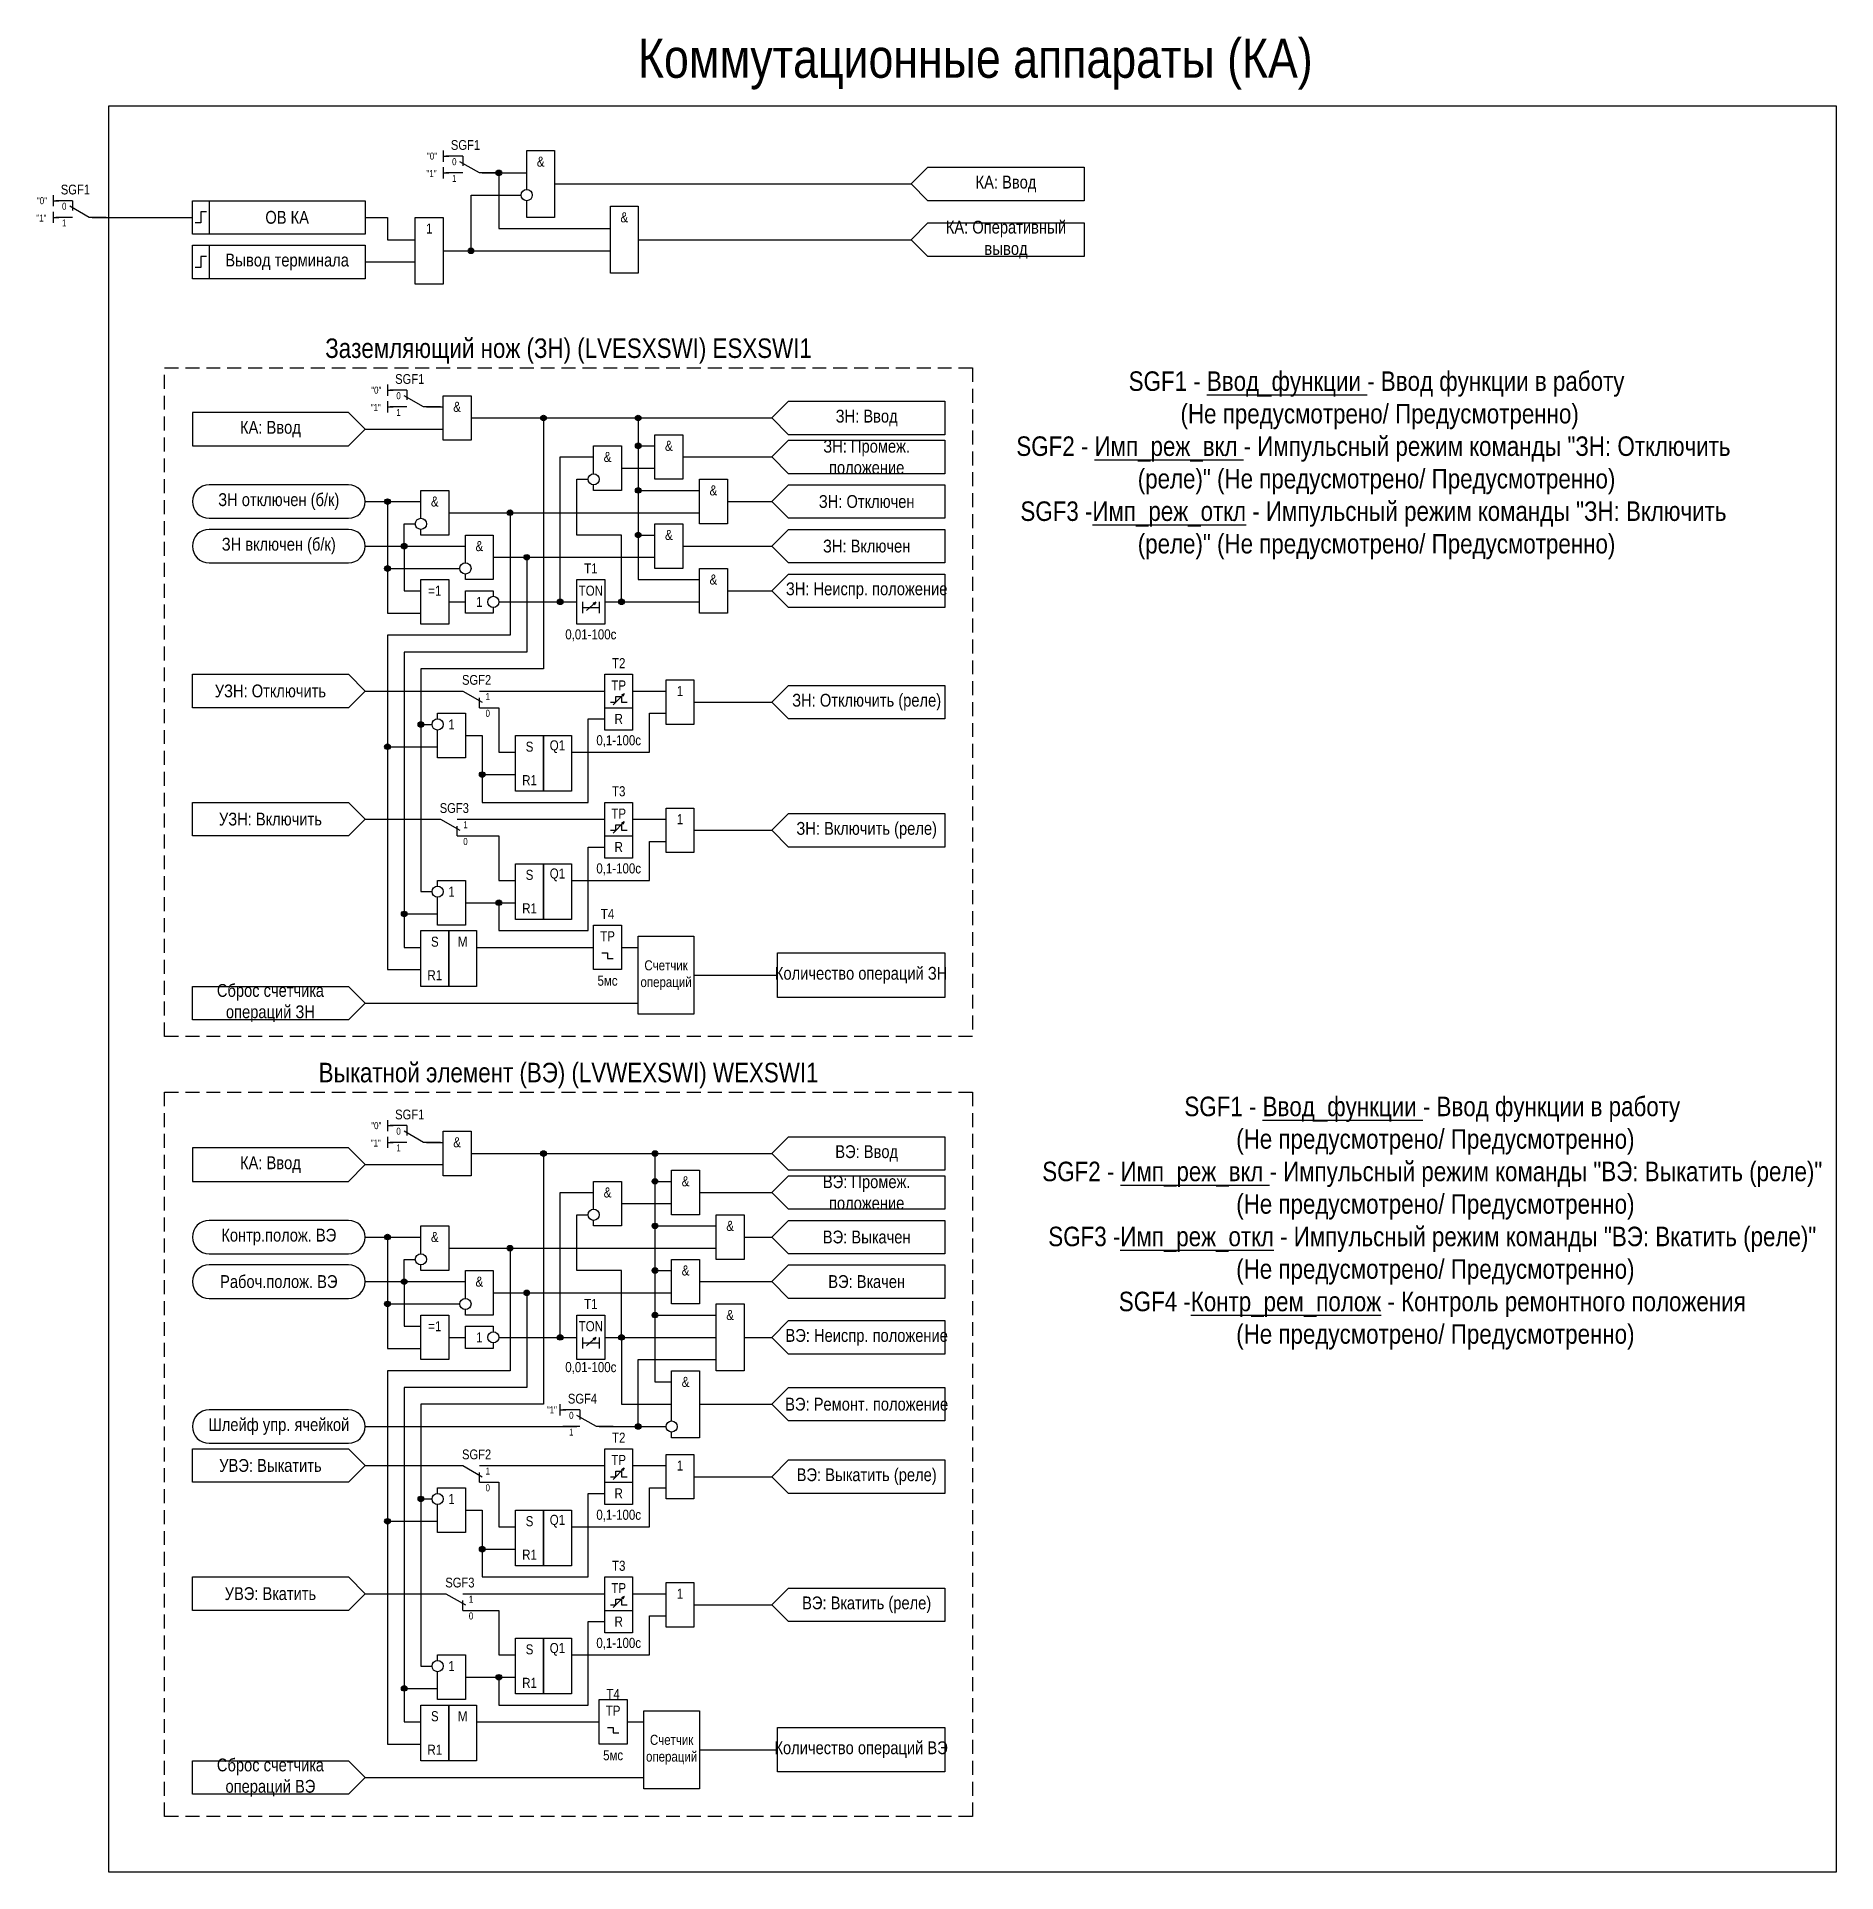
# Model space of a CAD drawing. Header units: millimetres. Extents: x -2185 to 310, y 0 to 555.
# Drawn here: x -857.9 to -535, y 0 to 329.4 of the extents above; entities that cross this region are included whole.
import ezdxf
from ezdxf.enums import TextEntityAlignment as Align

# ---------------------------------------------------------------- set-up
doc = ezdxf.new("R2010")
doc.units = ezdxf.units.MM
doc.linetypes.add('штриховая2', pattern=[0.375, 0.25, -0.125])
doc.layers.add('Основная', color=7, linetype='Continuous')
doc.styles.add('2.5_Gost_RD', font='ARIALN.TTF', dxfattribs={"height": 2.5})
doc.styles.add('3.5_Gost_RD', font='ARIALN.TTF', dxfattribs={"height": 3.5})
doc.styles.add('Вывод', font='ARIALN.TTF', dxfattribs={"height": 2.5})
doc.styles.add('Компонент', font='ARIALN.TTF', dxfattribs={"height": 3.5})

msp = doc.modelspace()

# ---------------------------------------------------------------- texts
at = {"ltscale": 100, "attachment_point": 5}
for s, insert, char_height, width, style in [('{\\C3;Коммутационные аппараты (КА)}', (-689.5, 324.5), 7, 309, '3.5_Gost_RD'), ('&', (-767.5, 307), 1.8, 5, '2.5_Gost_RD'), ('КА: Ввод', (-684, 303), 2.3, 28, '2.5_Gost_RD'), ('&', (-752.5, 297), 1.8, 5, '2.5_Gost_RD'), ('КА: Оперативный вывод', (-684, 293), 2.3, 28, '2.5_Gost_RD'), ('1', (-787.5, 295), 1.8, 5, '2.5_Gost_RD'), ('&', (-782.5, 263), 1.8, 5, '2.5_Gost_RD'), ('КА: Ввод', (-816, 259), 2.3, 28, '2.5_Gost_RD'), ('ЗН: Ввод', (-709, 261), 2.3, 28, '2.5_Gost_RD'), ('ЗН: Промеж. положение', (-709, 254), 2.3, 28, '2.5_Gost_RD'), ('&', (-755.5, 254), 1.8, 5, '2.5_Gost_RD'), ('&', (-744.5, 256), 1.8, 5, '2.5_Gost_RD'), ('ЗН отключен (б/к)', (-814.5, 246), 2.3, 31, '2.5_Gost_RD'), ('&', (-736.5, 248), 1.8, 5, '2.5_Gost_RD'), ('ЗН: Отключен', (-709, 246), 2.3, 28, '2.5_Gost_RD'), ('&', (-786.5, 246), 1.8, 5, '2.5_Gost_RD'), ('&', (-744.5, 240), 1.8, 5, '2.5_Gost_RD'), ('ЗН включен (б/к)', (-814.5, 238), 2.3, 31, '2.5_Gost_RD'), ('&', (-778.5, 238), 1.8, 5, '2.5_Gost_RD'), ('ЗН: Включен', (-709, 238), 2.3, 28, '2.5_Gost_RD'), ('T1', (-758.5, 234), 1.8, 5, '2.5_Gost_RD'), ('=1', (-786.5, 230), 1.8, 5, '2.5_Gost_RD'), ('TON', (-758.5, 230), 1.8, 5, '2.5_Gost_RD'), ('&', (-736.5, 232), 1.8, 5, '2.5_Gost_RD'), ('ЗН: Неиспр. положение', (-709, 230), 2.3, 28, '2.5_Gost_RD'), ('1', (-778.5, 228), 1.8, 5, '2.5_Gost_RD'), ('0,01-100с', (-758.5, 222), 1.8, 5, '2.5_Gost_RD'), ('T2', (-753.5, 217), 1.8, 5, '2.5_Gost_RD'), ('УЗН: Отключить', (-816, 212), 2.3, 28, '2.5_Gost_RD'), ('TP', (-753.5, 213), 1.8, 5, '2.5_Gost_RD'), ('1', (-742.5, 212), 1.8, 5, '2.5_Gost_RD'), ('ЗН: Отключить (реле)', (-709, 210), 2.3, 28, '2.5_Gost_RD'), ('R', (-753.5, 207), 1.8, 5, '2.5_Gost_RD'), ('1', (-783.5, 206), 1.8, 5, '2.5_Gost_RD'), ('S', (-769.5, 202), 1.8, 5, '2.5_Gost_RD'), ('Q1', (-764.5, 202), 1.8, 5, '2.5_Gost_RD'), ('0,1-100с', (-753.5, 203), 1.8, 5, '2.5_Gost_RD'), ('R1', (-769.5, 196), 1.8, 5, '2.5_Gost_RD'), ('T3', (-753.5, 194), 1.8, 5, '2.5_Gost_RD'), ('УЗН: Включить', (-816, 189), 2.3, 28, '2.5_Gost_RD'), ('TP', (-753.5, 190), 1.8, 5, '2.5_Gost_RD'), ('1', (-742.5, 189), 1.8, 5, '2.5_Gost_RD'), ('ЗН: Включить (реле)', (-709, 187), 2.3, 28, '2.5_Gost_RD'), ('R', (-753.5, 184), 1.8, 5, '2.5_Gost_RD'), ('S', (-769.5, 179), 1.8, 5, '2.5_Gost_RD'), ('Q1', (-764.5, 179), 1.8, 5, '2.5_Gost_RD'), ('0,1-100с', (-753.5, 180), 1.8, 5, '2.5_Gost_RD'), ('1', (-783.5, 176), 1.8, 5, '2.5_Gost_RD'), ('R1', (-769.5, 173), 1.8, 5, '2.5_Gost_RD'), ('&', (-782.5, 131), 1.8, 5, '2.5_Gost_RD'), ('КА: Ввод', (-816, 127), 2.3, 28, '2.5_Gost_RD'), ('ВЭ: Ввод', (-709, 129), 2.3, 28, '2.5_Gost_RD'), ('&', (-755.5, 122), 1.8, 5, '2.5_Gost_RD'), ('&', (-741.5, 124), 1.8, 5, '2.5_Gost_RD'), ('ВЭ: Промеж. положение', (-709, 122), 2.3, 28, '2.5_Gost_RD'), ('Контр.полож. ВЭ', (-814.5, 114), 2.3, 31, '2.5_Gost_RD'), ('&', (-733.5, 116), 1.8, 5, '2.5_Gost_RD'), ('&', (-786.5, 114), 1.8, 5, '2.5_Gost_RD'), ('ВЭ: Выкачен', (-709, 114), 2.3, 28, '2.5_Gost_RD'), ('&', (-741.5, 108), 1.8, 5, '2.5_Gost_RD'), ('\\pt18.4;Рабоч.полож. ВЭ', (-814.5, 106), 2.3, 31, '2.5_Gost_RD'), ('&', (-778.5, 106), 1.8, 5, '2.5_Gost_RD'), ('ВЭ: Вкачен', (-709, 106), 2.3, 28, '2.5_Gost_RD'), ('T1', (-758.5, 102), 1.8, 5, '2.5_Gost_RD'), ('=1', (-786.5, 98), 1.8, 5, '2.5_Gost_RD'), ('TON', (-758.5, 98), 1.8, 5, '2.5_Gost_RD'), ('&', (-733.5, 100), 1.8, 5, '2.5_Gost_RD'), ('1', (-778.5, 96), 1.8, 5, '2.5_Gost_RD'), ('ВЭ: Неиспр. положение', (-709, 96), 2.3, 28, '2.5_Gost_RD'), ('0,01-100с', (-758.5, 90.5), 1.8, 5, '2.5_Gost_RD'), ('&', (-741.5, 88), 1.8, 5, '2.5_Gost_RD'), ('ВЭ: Ремонт. положение', (-709, 84), 2.3, 28, '2.5_Gost_RD'), ('Шлейф упр. ячейкой', (-814.5, 80), 2.3, 31, '2.5_Gost_RD'), ('T2', (-753.5, 78), 1.8, 5, '2.5_Gost_RD'), ('УВЭ: Выкатить', (-816, 73), 2.3, 28, '2.5_Gost_RD'), ('TP', (-753.5, 74), 1.8, 5, '2.5_Gost_RD'), ('1', (-742.5, 73), 1.8, 5, '2.5_Gost_RD'), ('ВЭ: Выкатить (реле)', (-709, 71), 2.3, 28, '2.5_Gost_RD'), ('1', (-783.5, 67), 1.8, 5, '2.5_Gost_RD'), ('R', (-753.5, 68), 1.8, 5, '2.5_Gost_RD'), ('S', (-769.5, 63), 1.8, 5, '2.5_Gost_RD'), ('Q1', (-764.5, 63), 1.8, 5, '2.5_Gost_RD'), ('0,1-100с', (-753.5, 64), 1.8, 5, '2.5_Gost_RD'), ('R1', (-769.5, 57), 1.8, 5, '2.5_Gost_RD'), ('T3', (-753.5, 55), 1.8, 5, '2.5_Gost_RD'), ('УВЭ: Вкатить', (-816, 50), 2.3, 28, '2.5_Gost_RD'), ('TP', (-753.5, 51), 1.8, 5, '2.5_Gost_RD'), ('1', (-742.5, 50), 1.8, 5, '2.5_Gost_RD'), ('ВЭ: Вкатить (реле)', (-709, 48), 2.3, 28, '2.5_Gost_RD'), ('R', (-753.5, 45), 1.8, 5, '2.5_Gost_RD'), ('S', (-769.5, 40), 1.8, 5, '2.5_Gost_RD'), ('Q1', (-764.5, 40), 1.8, 5, '2.5_Gost_RD'), ('0,1-100с', (-753.5, 41), 1.8, 5, '2.5_Gost_RD'), ('1', (-783.5, 37), 1.8, 5, '2.5_Gost_RD'), ('R1', (-769.5, 34), 1.8, 5, '2.5_Gost_RD')]:
    msp.add_mtext(s, dxfattribs=dict(at, insert=insert, char_height=char_height, width=width, style=style))
at = {"ltscale": 100, "char_height": 1.25, "attachment_point": 1, "style": '3.5_Gost_RD'}
for insert in [(-788, 305.5), (-798, 263.5), (-798, 131.5)]:
    msp.add_mtext_dynamic_manual_height_columns('"1"', width=2, gutter_width=17.5, heights=[0], dxfattribs=dict(at, insert=insert))
at = {"color": 6, "ltscale": 100, "insert": (-858, 297.5), "char_height": 1.25, "attachment_point": 1, "style": '3.5_Gost_RD'}
msp.add_mtext_dynamic_manual_height_columns('"1"', width=2, gutter_width=17.5, heights=[0], dxfattribs=at)
at = {"color": 0, "ltscale": 100, "char_height": 2.3, "width": 28, "attachment_point": 5, "style": '2.5_Gost_RD'}
for s, insert in [('{\\C256;ОВ КА}', (-813, 297)), ('{\\C256;Вывод терминала}', (-813, 289))]:
    msp.add_mtext(s, dxfattribs=dict(at, insert=insert))
at = {"color": 30, "ltscale": 100, "char_height": 3.5, "attachment_point": 5, "style": '3.5_Gost_RD'}
for s, insert, width in [('Заземляющий нож (ЗН) (LVESXSWI) {\\C6;ESXSWI1}', (-762.5, 273), 145), ('SGF1 - {\\LВвод_функции} - Ввод функции в работу \\P^I(Не предусмотрено/ Предусмотренно)\\PSGF2 - {\\LИмп_реж_вкл} - Импульсный режим команды "ЗН: Отключить ^I(реле)" (Не предусмотрено/ Предусмотренно)\\PSGF3 -{\\LИмп_реж_откл} - Импульсный режим команды "ЗН: Включить ^I(реле)" (Не предусмотрено/ Предусмотренно)', (-617.5, 252.5), 135), ('Выкатной элемент (ВЭ) (LVWEXSWI) {\\C6;WEXSWI1}', (-762.5, 143), 145), ('SGF1 - {\\LВвод_функции} - Ввод функции в работу \\P^I(Не предусмотрено/ Предусмотренно)\\PSGF2 - {\\LИмп_реж_вкл} - Импульсный режим команды "ВЭ: Выкатить (реле)" \\P^I(Не предусмотрено/ Предусмотренно)\\PSGF3 -{\\LИмп_реж_откл} - Импульсный режим команды "ВЭ: Вкатить (реле)" \\P^I(Не предусмотрено/ Предусмотренно)\\PSGF4 -{\\LКонтр_рем_полож} - Контроль ремонтного положения \\P^I(Не предусмотрено/ Предусмотренно)', (-607.5, 116.5), 155)]:
    msp.add_mtext(s, dxfattribs=dict(at, insert=insert, width=width))
at = {"color": 6, "ltscale": 100, "attachment_point": 5, "style": '2.5_Gost_RD'}
for s, insert, char_height, width in [('T4', (-755.5, 172), 1.8, 5), ('TP', (-755.5, 168), 1.8, 5), ('S', (-786.5, 167), 1.8, 5), ('М', (-781.5, 167), 1.8, 5), ('R1', (-786.5, 161), 1.8, 5), ('Счетчик^Jопераций', (-745, 161), 1.8, 10), ('Количество операций ЗН', (-710, 161), 2.3, 30), ('Сброс счетчика операций ЗН', (-816, 156), 2.3, 28), ('5мс', (-755.5, 160), 1.8, 5), ('TP', (-754.5, 29), 1.8, 5), ('T4', (-754.5, 32), 1.8, 5), ('S', (-786.5, 28), 1.8, 5), ('М', (-781.5, 28), 1.8, 5), ('Счетчик^Jопераций', (-744, 22), 1.8, 10), ('Количество операций ВЭ', (-710, 22), 2.3, 30), ('Сброс счетчика операций ВЭ', (-816, 17), 2.3, 28), ('R1', (-786.5, 22), 1.8, 5), ('5мс', (-754.5, 21), 1.8, 5)]:
    msp.add_mtext(s, dxfattribs=dict(at, insert=insert, char_height=char_height, width=width))

# ---------------------------------------------------------------- blocks, each defined once
blk = doc.blocks.new('Точка')
at = {"ltscale": 100}
h = blk.add_hatch(color=256, dxfattribs=at)
h.dxf.hatch_style = 1
edge = h.paths.add_edge_path()
edge.add_arc((0, 0), 0.5, 0, 360)
blk.add_circle((0, 0), 0.5, dxfattribs=at)
blk = doc.blocks.new('*U78')
at = {"layer": 'Основная', "color": 0}
blk.add_line((0, 0), (7, 4), dxfattribs=at)
at = {"layer": 'Основная', "ltscale": 0.35}
blk.add_line((6, 6), (6, 2.5), dxfattribs=at)
blk = doc.blocks.new('*U90')
at = {"layer": 'Основная', "color": 0}
for p, q in [((-3, 6), (-9, 6)), ((-3, 0), (-9, 0)), ((9, 0), (3, 0))]:
    blk.add_line(p, q, dxfattribs=at)
at = {"layer": 'Основная', "ltscale": 0.25, "xscale": -1}
blk.add_blockref('*U78', (3, 0), dxfattribs=at)
at = {"layer": 'Основная'}
for tag, height, style, p in [('В1', 2.5, 'Вывод', (-13, 6)), ('ОУ', 3.5, 'Компонент', (-2, 10)), ('В2', 2.5, 'Вывод', (-6, 4)), ('В3', 2.5, 'Вывод', (-6, -2))]:
    blk.add_attdef(tag, text='', height=height, dxfattribs=dict(at, style=style)).set_placement(p, align=Align.MIDDLE_CENTER)
blk = doc.blocks.new('*U80')
at = {"layer": 'Основная', "color": 0}
for p, q in [((-3, 6), (-9, 6)), ((-3, 0), (-9, 0)), ((9, 0), (3, 0))]:
    blk.add_line(p, q, dxfattribs=at)
at = {"layer": 'Основная', "ltscale": 0.25, "xscale": -1}
blk.add_blockref('*U78', (3, 0), dxfattribs=at)
at = {"layer": 'Основная'}
for tag, height, style, p in [('В1', 2.5, 'Вывод', (-14, 6)), ('ОУ', 3.5, 'Компонент', (-2, 10)), ('В2', 2.5, 'Вывод', (-6, 4)), ('В3', 2.5, 'Вывод', (-6, -2))]:
    blk.add_attdef(tag, text='', height=height, dxfattribs=dict(at, style=style)).set_placement(p, align=Align.MIDDLE_CENTER)
blk = doc.blocks.new('*U89')
at = {"layer": 'Основная', "color": 0}
for p, q in [((-9, 0), (-3, 0)), ((3, 6), (9, 6)), ((3, 0), (9, 0))]:
    blk.add_line(p, q, dxfattribs=at)
at = {"layer": 'Основная', "ltscale": 0.25}
blk.add_blockref('*U78', (-3, 0), dxfattribs=at)
at = {"layer": 'Основная'}
for tag, height, style, p in [('В2', 2.5, 'Вывод', (6, 8)), ('В1', 2.5, 'Вывод', (14, 6)), ('В3', 2.5, 'Вывод', (6, 2)), ('ОУ', 3.5, 'Компонент', (2, -4))]:
    blk.add_attdef(tag, text='', height=height, dxfattribs=dict(at, style=style)).set_placement(p, align=Align.MIDDLE_CENTER)

# ---------------------------------------------------------------- linework, layer by layer
at = {"ltscale": 100}
for p, q in [((-785, 309), (-785, 307)), ((-785, 308), (-784, 308)), ((-785, 306), (-785, 304)), ((-785, 305), (-784, 305)), ((-790, 293), (-790, 293)), ((-795, 267), (-795, 265)), ((-795, 266), (-794, 266)), ((-795, 264), (-795, 262)), ((-795, 263), (-794, 263)), ((-756, 228), (-756, 228)), ((-754.5, 209.5), (-752.5, 211.5)), ((-752.5, 211.5), (-753.01, 211.25)), ((-752.5, 211.5), (-752.74, 211.02)), ((-754.5, 186.5), (-752.5, 188.5)), ((-752.5, 188.5), (-753.01, 188.25)), ((-752.5, 188.5), (-752.74, 188.02)), ((-795, 135), (-795, 133)), ((-795, 134), (-794, 134)), ((-795, 132), (-795, 130)), ((-795, 131), (-794, 131)), ((-785, 131), (-785, 131)), ((-756, 96), (-756, 96)), ((-764, 82), (-764, 84)), ((-764, 83), (-763, 83)), ((-754.5, 70.5), (-752.5, 72.5)), ((-752.5, 72.5), (-753.01, 72.25)), ((-752.5, 72.5), (-752.74, 72.02)), ((-754.5, 47.5), (-752.5, 49.5)), ((-752.5, 49.5), (-753.01, 49.25)), ((-752.5, 49.5), (-752.74, 49.02))]:
    msp.add_line(p, q, dxfattribs=at)
at = {"color": 6, "ltscale": 100}
for p, q in [((-855, 301), (-855, 299)), ((-855, 300), (-854, 300)), ((-855, 298), (-855, 296)), ((-855, 297), (-854, 297)), ((-755.5, 164), (-754.5, 164)), ((-754.5, 25), (-753.5, 25))]:
    msp.add_line(p, q, dxfattribs=at)
at = {"color": 7, "ltscale": 100}
for p, q in [((-759.3, 226.46), (-757.63, 227.95)), ((-757.63, 227.95), (-758.15, 227.73)), ((-757.63, 227.95), (-757.89, 227.48)), ((-759.3, 94.46), (-757.63, 95.95)), ((-757.63, 95.95), (-758.15, 95.73)), ((-757.63, 95.95), (-757.89, 95.48))]:
    msp.add_line(p, q, dxfattribs=at)
at = {"ltscale": 100}
for points in [[(-845, 317), (-535, 317), (-535, 0), (-845, 0)], [(-830, 300), (-799, 300), (-799, 294), (-830, 294)], [(-830, 300), (-827, 300), (-827, 294), (-830, 294)], [(-790, 297), (-785, 297), (-785, 285), (-790, 285)], [(-755, 299), (-750, 299), (-750, 287), (-755, 287)], [(-830, 292), (-799, 292), (-799, 286), (-830, 286)], [(-830, 292), (-827, 292), (-827, 286), (-830, 286)], [(-785, 265), (-780, 265), (-780, 257), (-785, 257)], [(-830, 262), (-830, 256), (-802, 256), (-799, 259), (-802, 262)], [(-747, 258), (-742, 258), (-742, 250), (-747, 250)], [(-739, 250), (-734, 250), (-734, 242), (-739, 242)], [(-747, 242), (-742, 242), (-742, 234), (-747, 234)], [(-739, 234), (-734, 234), (-734, 226), (-739, 226)], [(-789, 232), (-784, 232), (-784, 224), (-789, 224)], [(-761, 232), (-756, 232), (-756, 224), (-761, 224)], [(-830, 215), (-802, 215), (-799, 212), (-802, 209), (-830, 209)], [(-756, 215), (-751, 215), (-751, 205), (-756, 205)], [(-745, 214), (-740, 214), (-740, 206), (-745, 206)], [(-756, 209), (-751, 209), (-751, 205), (-756, 205)], [(-772, 204), (-767, 204), (-767, 194), (-772, 194)], [(-767, 204), (-762, 204), (-762, 194), (-767, 194)], [(-830, 192), (-802, 192), (-799, 189), (-802, 186), (-830, 186)], [(-756, 192), (-751, 192), (-751, 182), (-756, 182)], [(-745, 191), (-740, 191), (-740, 183), (-745, 183)], [(-756, 186), (-751, 186), (-751, 182), (-756, 182)], [(-772, 181), (-767, 181), (-767, 171), (-772, 171)], [(-767, 181), (-762, 181), (-762, 171), (-767, 171)], [(-785, 133), (-780, 133), (-780, 125), (-785, 125)], [(-830, 130), (-830, 124), (-802, 124), (-799, 127), (-802, 130)], [(-744, 126), (-739, 126), (-739, 118), (-744, 118)], [(-736, 118), (-731, 118), (-731, 110), (-736, 110)], [(-744, 110), (-739, 110), (-739, 102), (-744, 102)], [(-789, 100), (-784, 100), (-784, 92), (-789, 92)], [(-761, 100), (-756, 100), (-756, 92), (-761, 92)], [(-736, 102), (-731, 102), (-731, 90), (-736, 90)], [(-830, 76), (-802, 76), (-799, 73), (-802, 70), (-830, 70)], [(-756, 76), (-751, 76), (-751, 66), (-756, 66)], [(-745, 75), (-740, 75), (-740, 67), (-745, 67)], [(-756, 70), (-751, 70), (-751, 66), (-756, 66)], [(-772, 65), (-767, 65), (-767, 55), (-772, 55)], [(-767, 65), (-762, 65), (-762, 55), (-767, 55)], [(-830, 53), (-802, 53), (-799, 50), (-802, 47), (-830, 47)], [(-756, 53), (-751, 53), (-751, 43), (-756, 43)], [(-745, 52), (-740, 52), (-740, 44), (-745, 44)], [(-756, 47), (-751, 47), (-751, 43), (-756, 43)], [(-772, 42), (-767, 42), (-767, 32), (-772, 32)], [(-767, 42), (-762, 42), (-762, 32), (-767, 32)]]:
    msp.add_lwpolyline(points, close=True, dxfattribs=at)
for points in [[(-770, 302), (-770, 309), (-765, 309), (-765, 297), (-770, 297), (-770, 300)], [(-778, 305), (-770, 305)], [(-778, 305), (-775, 305), (-775, 295), (-755, 295)], [(-701, 303), (-698, 306), (-670, 306), (-670, 300), (-698, 300), (-701, 303)], [(-785, 291), (-780, 291), (-780, 301), (-771, 301)], [(-765, 303), (-701, 303)], [(-799, 297), (-795, 297), (-795, 293), (-790, 293)], [(-701, 293), (-698, 296), (-670, 296), (-670, 290), (-698, 290), (-701, 293)], [(-785, 291), (-755, 291)], [(-750, 293), (-701, 293)], [(-799, 289), (-790, 289)], [(-726, 261), (-723, 264), (-695, 264), (-695, 258), (-723, 258), (-726, 261)], [(-780, 261), (-767, 261), (-767, 216), (-789, 216), (-789, 176), (-787, 176)], [(-780, 261), (-767, 261), (-767, 216), (-789, 216), (-789, 206), (-787, 206)], [(-788, 263), (-785, 263)], [(-780, 261), (-726, 261)], [(-780, 261), (-750, 261), (-750, 256), (-747, 256)], [(-780, 261), (-750, 261), (-750, 248), (-739, 248)], [(-780, 261), (-750, 261), (-750, 240), (-747, 240)], [(-780, 261), (-750, 261), (-750, 232), (-739, 232)], [(-799, 259), (-785, 259)], [(-726, 254), (-723, 257), (-695, 257), (-695, 251), (-723, 251), (-726, 254)], [(-775, 228), (-764, 228), (-764, 254), (-758, 254)], [(-758, 251), (-758, 256), (-753, 256), (-753, 248), (-758, 248), (-758, 249)], [(-742, 254), (-726, 254)], [(-753, 252), (-747, 252)], [(-789, 243), (-789, 248), (-784, 248), (-784, 240), (-789, 240), (-789, 241)], [(-756, 228), (-753, 228), (-753, 240), (-761, 240), (-761, 250), (-759, 250)], [(-726, 246), (-723, 249), (-695, 249), (-695, 243), (-723, 243), (-726, 246)], [(-799, 246), (-789, 246)], [(-799, 246), (-795, 246), (-795, 234), (-782, 234)], [(-799, 246), (-795, 246), (-795, 226), (-789, 226)], [(-784, 244), (-773, 244), (-773, 222), (-795, 222), (-795, 202), (-786, 202)], [(-784, 244), (-739, 244)], [(-734, 246), (-726, 246)], [(-799, 238), (-792, 238), (-792, 242), (-790, 242)], [(-726, 238), (-723, 241), (-695, 241), (-695, 235), (-723, 235), (-726, 238)], [(-799, 238), (-781, 238)], [(-799, 238), (-792, 238), (-792, 230), (-789, 230)], [(-781, 235), (-781, 240), (-776, 240), (-776, 232), (-781, 232), (-781, 233)], [(-742, 238), (-726, 238)], [(-776, 236), (-770, 236), (-770, 219), (-792, 219), (-792, 172), (-786, 172)], [(-776, 236), (-747, 236)], [(-726, 230), (-723, 233), (-695, 233), (-695, 227), (-723, 227), (-726, 230)], [(-784, 228), (-781, 228)], [(-776, 227), (-776, 226), (-781, 226), (-781, 230), (-776, 230), (-776, 229)], [(-775, 228), (-761, 228)], [(-760, 228), (-760, 226)], [(-757, 228), (-757, 226)], [(-756, 228), (-739, 228)], [(-734, 230), (-726, 230)], [(-760, 227), (-757, 227)], [(-799, 212), (-782, 212)], [(-778, 212), (-756, 212)], [(-755, 210), (-754, 210), (-754, 211), (-753, 211), (-753, 210), (-752, 210)], [(-751, 212), (-745, 212)], [(-726, 210), (-723, 213), (-695, 213), (-695, 207), (-723, 207), (-726, 210)], [(-786, 207), (-786, 208), (-781, 208), (-781, 200), (-786, 200), (-786, 205)], [(-778, 209), (-775, 209), (-775, 201), (-772, 201)], [(-762, 201), (-748, 201), (-748, 208), (-745, 208)], [(-740, 210), (-726, 210)], [(-781, 204), (-778, 204), (-778, 192), (-759, 192), (-759, 207), (-756, 207)], [(-781, 204), (-778, 204), (-778, 197), (-772, 197)], [(-799, 189), (-786, 189)], [(-782, 189), (-756, 189)], [(-755, 187), (-754, 187), (-754, 188), (-753, 188), (-753, 187), (-752, 187)], [(-751, 189), (-745, 189)], [(-726, 187), (-723, 190), (-695, 190), (-695, 184), (-723, 184), (-726, 187)], [(-782, 186), (-775, 186), (-775, 178), (-772, 178)], [(-762, 178), (-748, 178), (-748, 185), (-745, 185)], [(-740, 187), (-726, 187)], [(-781, 174), (-775, 174), (-775, 169), (-759, 169), (-759, 184), (-756, 184)], [(-786, 177), (-786, 178), (-781, 178), (-781, 170), (-786, 170), (-786, 175)], [(-781, 174), (-772, 174)], [(-726, 129), (-723, 132), (-695, 132), (-695, 126), (-723, 126), (-726, 129)], [(-780, 129), (-767, 129), (-767, 84), (-789, 84), (-789, 67), (-787, 67)], [(-780, 129), (-767, 129), (-767, 84), (-789, 84), (-789, 37), (-787, 37)], [(-788, 131), (-785, 131)], [(-780, 129), (-726, 129)], [(-780, 129), (-747, 129), (-747, 124), (-744, 124)], [(-780, 129), (-747, 129), (-747, 116), (-736, 116)], [(-780, 129), (-747, 129), (-747, 108), (-744, 108)], [(-780, 129), (-747, 129), (-747, 100), (-736, 100)], [(-780, 129), (-747, 129), (-747, 88), (-744, 88)], [(-799, 127), (-785, 127)], [(-775, 96), (-764, 96), (-764, 122), (-758, 122)], [(-758, 119), (-758, 124), (-753, 124), (-753, 116), (-758, 116), (-758, 117)], [(-739, 122), (-726, 122)], [(-726, 122), (-723, 125), (-695, 125), (-695, 119), (-723, 119), (-726, 122)], [(-753, 120), (-744, 120)], [(-789, 111), (-789, 116), (-784, 116), (-784, 108), (-789, 108), (-789, 109)], [(-756, 96), (-753, 96), (-753, 108), (-761, 108), (-761, 118), (-759, 118)], [(-726, 114), (-723, 117), (-695, 117), (-695, 111), (-723, 111), (-726, 114)], [(-799, 114), (-789, 114)], [(-799, 114), (-795, 114), (-795, 102), (-782, 102)], [(-799, 114), (-795, 114), (-795, 94), (-789, 94)], [(-731, 114), (-726, 114)], [(-799, 106), (-792, 106), (-792, 110), (-790, 110)], [(-784, 112), (-773, 112), (-773, 90), (-795, 90), (-795, 63), (-786, 63), (-786, 63)], [(-784, 112), (-736, 112)], [(-726, 106), (-723, 109), (-695, 109), (-695, 103), (-723, 103), (-726, 106)], [(-799, 106), (-781, 106)], [(-799, 106), (-792, 106), (-792, 98), (-789, 98)], [(-781, 103), (-781, 108), (-776, 108), (-776, 100), (-781, 100), (-781, 101)], [(-739, 106), (-726, 106)], [(-776, 104), (-770, 104), (-770, 87), (-792, 87), (-792, 33), (-786, 33)], [(-776, 104), (-744, 104)], [(-726, 96), (-723, 99), (-695, 99), (-695, 93), (-723, 93), (-726, 96)], [(-784, 96), (-781, 96)], [(-776, 95), (-776, 94), (-781, 94), (-781, 98), (-776, 98), (-776, 97)], [(-775, 96), (-761, 96)], [(-760, 96), (-760, 94)], [(-757, 96), (-757, 94)], [(-756, 96), (-736, 96)], [(-756, 96), (-753, 96), (-753, 84), (-744, 84)], [(-731, 96), (-726, 96)], [(-760, 95), (-757, 95)], [(-757, 80), (-750, 80), (-750, 92), (-736, 92)], [(-744, 81), (-744, 90), (-739, 90), (-739, 78), (-744, 78), (-744, 79)], [(-726, 84), (-723, 87), (-695, 87), (-695, 81), (-723, 81), (-726, 84)], [(-739, 84), (-726, 84)], [(-799, 80), (-761, 80)], [(-757, 80), (-745, 80)], [(-799, 73), (-782, 73)], [(-778, 73), (-756, 73)], [(-751, 73), (-745, 73)], [(-726, 71), (-723, 74), (-695, 74), (-695, 68), (-723, 68), (-726, 71)], [(-778, 70), (-775, 70), (-775, 62), (-772, 62)], [(-755, 71), (-754, 71), (-754, 72), (-753, 72), (-753, 71), (-752, 71)], [(-740, 71), (-726, 71)], [(-786, 68), (-786, 69), (-781, 69), (-781, 61), (-786, 61), (-786, 66)], [(-781, 65), (-778, 65), (-778, 53), (-759, 53), (-759, 68), (-756, 68)], [(-762, 62), (-748, 62), (-748, 69), (-745, 69)], [(-781, 65), (-778, 65), (-778, 58), (-772, 58)], [(-799, 50), (-785, 50)], [(-781, 50), (-756, 50)], [(-751, 50), (-745, 50)], [(-726, 48), (-723, 51), (-695, 51), (-695, 45), (-723, 45), (-726, 48)], [(-781, 47), (-775, 47), (-775, 39), (-772, 39)], [(-755, 48), (-754, 48), (-754, 49), (-753, 49), (-753, 48), (-752, 48)], [(-740, 48), (-726, 48)], [(-781, 35), (-775, 35), (-775, 30), (-759, 30), (-759, 45), (-756, 45)], [(-762, 39), (-748, 39), (-748, 46), (-745, 46)], [(-786, 38), (-786, 39), (-781, 39), (-781, 31), (-786, 31), (-786, 36)], [(-781, 35), (-772, 35)]]:
    msp.add_lwpolyline(points, dxfattribs=at)
at = {"color": 6, "ltscale": 100}
for points in [[(-848, 297), (-830, 297)], [(-784, 244), (-773, 244), (-773, 222), (-795, 222), (-795, 162), (-789, 162)], [(-776, 236), (-770, 236), (-770, 219), (-792, 219), (-792, 166), (-789, 166)], [(-779, 166), (-758, 166)], [(-756.5, 165), (-755.5, 165)], [(-755.5, 165), (-755.5, 164)], [(-753, 166), (-750, 166)], [(-740, 161), (-725, 161)], [(-799, 156), (-750, 156)], [(-784, 112), (-773, 112), (-773, 90), (-795, 90), (-795, 23), (-789, 23)], [(-776, 104), (-770, 104), (-770, 87), (-792, 87), (-792, 27), (-789, 27)], [(-779, 27), (-757, 27)], [(-752, 27), (-749, 27)], [(-755.5, 26), (-754.5, 26)], [(-754.5, 26), (-754.5, 25)], [(-739, 22), (-725, 22)], [(-799, 17), (-749, 17)]]:
    msp.add_lwpolyline(points, dxfattribs=at)
at = {"lineweight": 30, "ltscale": 100}
for points in [[(-827.5, 298), (-828.5, 298), (-828.5, 296), (-829.5, 296)], [(-827.5, 290), (-828.5, 290), (-828.5, 288), (-829.5, 288)]]:
    msp.add_lwpolyline(points, dxfattribs=at)
at = {"linetype": 'штриховая2', "ltscale": 10}
for points in [[(-690, 150), (-835, 150), (-835, 270), (-690, 270)], [(-690, 10), (-835, 10), (-835, 140), (-690, 140)]]:
    msp.add_lwpolyline(points, close=True, dxfattribs=at)
at = {"ltscale": 100}
for points in [[(-827, 243), (-802, 243, 1), (-802, 249), (-827, 249, 1)], [(-827, 235), (-802, 235, 1), (-802, 241), (-827, 241, 1)], [(-827, 111), (-802, 111, 1), (-802, 117), (-827, 117, 1)], [(-827, 103), (-802, 103, 1), (-802, 109), (-827, 109, 1)], [(-827, 77), (-802, 77, 1), (-802, 83), (-827, 83, 1)]]:
    msp.add_lwpolyline(points, format="xyb", close=True, dxfattribs=at)
at = {"color": 6, "ltscale": 100}
for points in [[(-789, 169), (-784, 169), (-784, 159), (-789, 159)], [(-784, 169), (-779, 169), (-779, 159), (-784, 159)], [(-758, 170), (-753, 170), (-753, 162), (-758, 162)], [(-750, 168), (-740, 168), (-740, 154), (-750, 154)], [(-725, 165), (-695, 165), (-695, 157), (-725, 157)], [(-830, 159), (-802, 159), (-799, 156), (-802, 153), (-830, 153)], [(-789, 30), (-784, 30), (-784, 20), (-789, 20)], [(-784, 30), (-779, 30), (-779, 20), (-784, 20)], [(-757, 31), (-752, 31), (-752, 23), (-757, 23)], [(-749, 29), (-739, 29), (-739, 15), (-749, 15)], [(-725, 26), (-695, 26), (-695, 18), (-725, 18)], [(-830, 20), (-802, 20), (-799, 17), (-802, 14), (-830, 14)]]:
    msp.add_lwpolyline(points, close=True, dxfattribs=at)
for centre in [(-770, 301), (-776, 228), (-776, 96), (-744, 80)]:
    msp.add_circle(centre, 1)
at = {"ltscale": 100}
for centre in [(-758, 250), (-789, 242), (-781, 234), (-786, 206), (-786, 176), (-758, 118), (-789, 110), (-781, 102), (-786, 67), (-786, 37)]:
    msp.add_circle(centre, 1, dxfattribs=at)

# ---------------------------------------------------------------- block references
for p in [(-775, 305), (-780, 291), (-767, 261), (-750, 261), (-750, 256), (-750, 248), (-750, 240), (-789, 206), (-778, 197), (-775, 174), (-767, 129), (-747, 129), (-747, 124), (-747, 116), (-747, 108), (-747, 100), (-778, 58), (-775, 35)]:
    msp.add_blockref('Точка', p, dxfattribs=at)
at = {"color": 2, "ltscale": 100}
for p in [(-795, 246), (-773, 244), (-792, 238), (-795, 234), (-770, 236), (-764, 228), (-753, 228), (-795, 202), (-792, 172), (-795, 114), (-773, 112), (-792, 106), (-795, 102), (-770, 104), (-764, 96), (-753, 96), (-750, 80), (-789, 67), (-795, 63), (-792, 33)]:
    msp.add_blockref('Точка', p, dxfattribs=at)
at = {"layer": 'Основная', "ltscale": 0.25, "xscale": 0.5, "yscale": 0.5, "zscale": 0.5}
for name, p, values in [('*U80', (-780, 305), {'ОУ': 'SGF1', 'В1': '"0"', 'В2': '0', 'В3': '1'}), ('*U80', (-790, 263), {'ОУ': 'SGF1', 'В1': '"0"', 'В2': '0', 'В3': '1'}), ('*U80', (-790, 131), {'ОУ': 'SGF1', 'В1': '"0"', 'В2': '0', 'В3': '1'}), ('*U90', (-759, 80), {'ОУ': 'SGF4', 'В1': '"1"', 'В2': '0', 'В3': '1'})]:
    msp.add_blockref(name, p, dxfattribs=at).add_auto_attribs(values)
at = {"layer": 'Основная', "color": 6, "ltscale": 0.25, "xscale": 0.5, "yscale": 0.5, "zscale": 0.5}
msp.add_blockref('*U80', (-850, 297), dxfattribs=at).add_auto_attribs({'ОУ': 'SGF1', 'В1': '"0"', 'В2': '0', 'В3': '1'})
at = {"layer": 'Основная', "ltscale": 0.25}
ref = msp.add_blockref('*U89', (-780, 212), dxfattribs=dict(at, xscale=-0.5, yscale=0.5, zscale=0.5, rotation=180))
ref.add_attrib('ОУ', 'SGF2', dxfattribs={"height": 1.75, "style": 'Компонент'}).set_placement((-779, 214), align=Align.MIDDLE_CENTER)
ref.add_attrib('В2', '0', dxfattribs={"height": 1.25, "style": 'Вывод'}).set_placement((-777, 208), align=Align.MIDDLE_CENTER)
ref.add_attrib('В3', '1', dxfattribs={"height": 1.25, "style": 'Вывод'}).set_placement((-777, 211), align=Align.MIDDLE_CENTER)
ref = msp.add_blockref('*U89', (-784, 189), dxfattribs=dict(at, xscale=-0.5, yscale=0.5, zscale=0.5, rotation=180))
ref.add_attrib('ОУ', 'SGF3', dxfattribs={"height": 1.75, "style": 'Компонент'}).set_placement((-783, 191), align=Align.MIDDLE_CENTER)
ref.add_attrib('В2', '0', dxfattribs={"height": 1.25, "style": 'Вывод'}).set_placement((-781, 185), align=Align.MIDDLE_CENTER)
ref.add_attrib('В3', '1', dxfattribs={"height": 1.25, "style": 'Вывод'}).set_placement((-781, 188), align=Align.MIDDLE_CENTER)
ref = msp.add_blockref('*U89', (-780, 73), dxfattribs=dict(at, xscale=-0.5, yscale=0.5, zscale=0.5, rotation=180))
ref.add_attrib('ОУ', 'SGF2', dxfattribs={"height": 1.75, "style": 'Компонент'}).set_placement((-779, 75), align=Align.MIDDLE_CENTER)
ref.add_attrib('В2', '0', dxfattribs={"height": 1.25, "style": 'Вывод'}).set_placement((-777, 69), align=Align.MIDDLE_CENTER)
ref.add_attrib('В3', '1', dxfattribs={"height": 1.25, "style": 'Вывод'}).set_placement((-777, 72), align=Align.MIDDLE_CENTER)
ref = msp.add_blockref('*U89', (-783, 50), dxfattribs=dict(at, xscale=-0.5, yscale=0.5, zscale=0.5, rotation=180))
ref.add_attrib('ОУ', 'SGF3', dxfattribs={"height": 1.75, "style": 'Компонент'}).set_placement((-782, 52), align=Align.MIDDLE_CENTER)
ref.add_attrib('В2', '0', dxfattribs={"height": 1.25, "style": 'Вывод'}).set_placement((-780, 46), align=Align.MIDDLE_CENTER)
ref.add_attrib('В3', '1', dxfattribs={"height": 1.25, "style": 'Вывод'}).set_placement((-780, 49), align=Align.MIDDLE_CENTER)

msp.set_redraw_order([(e.dxf.handle, doc.entitydb.next_handle()) for e in msp.query("TEXT MTEXT ATTDEF DIMENSION ARC_DIMENSION")])  # texts and dimensions are drawn at this point

doc.saveas('drawing.dxf')
